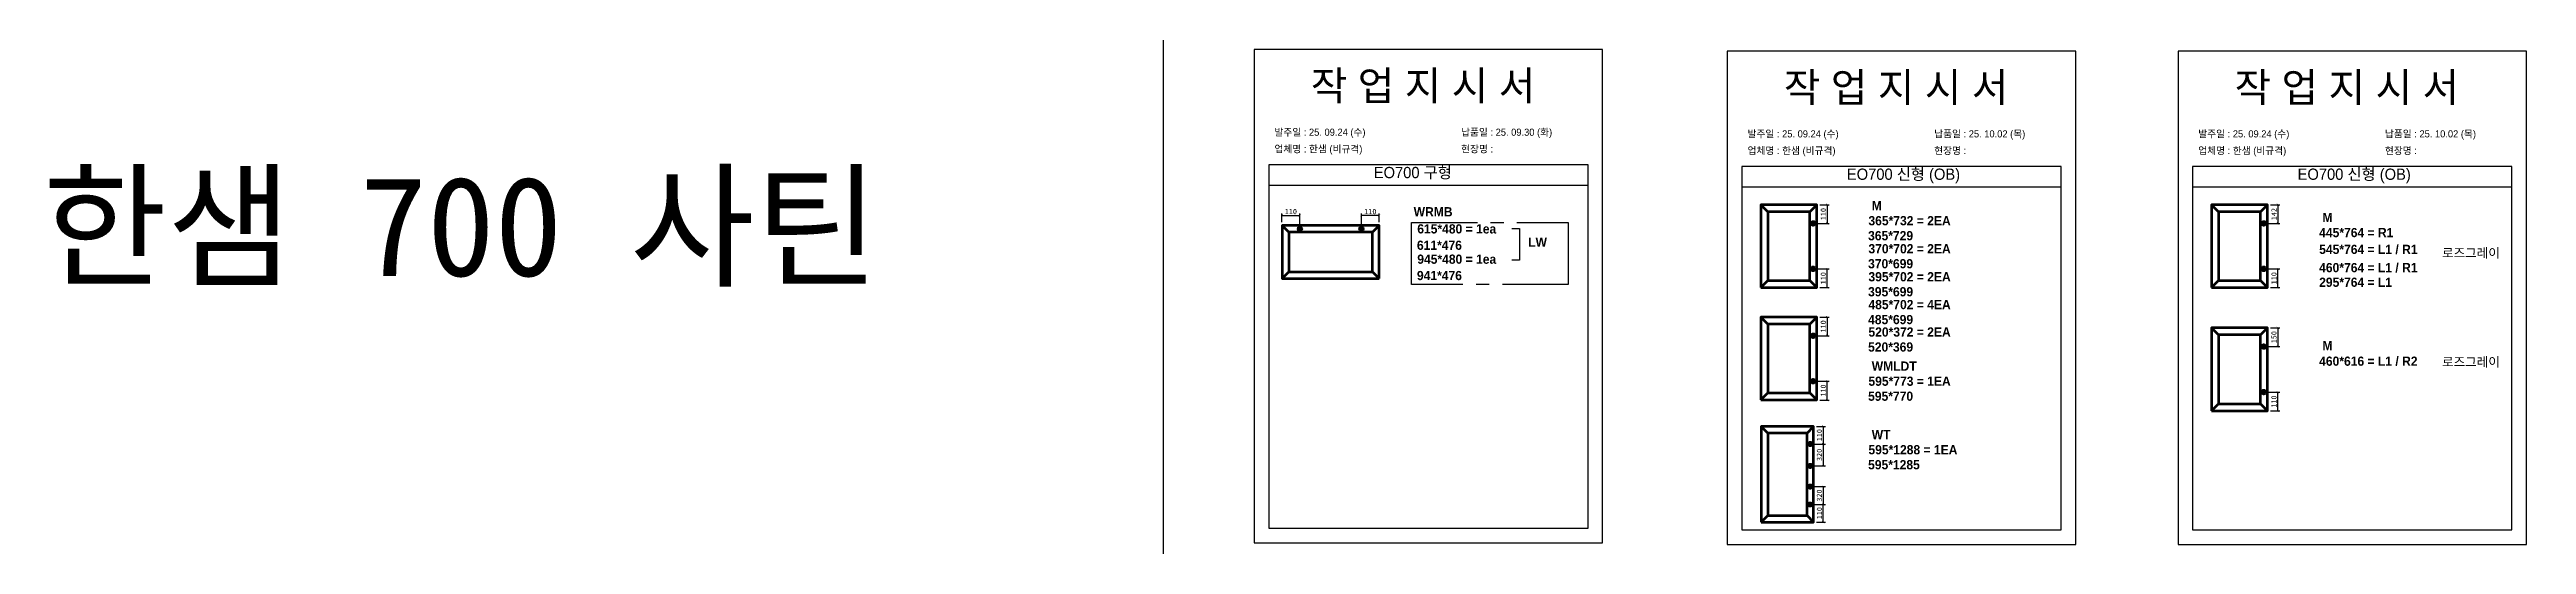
# Model space of a CAD drawing. Header units: millimetres. Extents: x -44117 to 256353, y -2095463 to 65325.
# Drawn here: x 104930 to 116873, y -345175 to -342791 of the extents above; entities that cross this region are included whole.
import ezdxf

# ---------------------------------------------------------------- set-up
doc = ezdxf.new("R2010")
doc.units = ezdxf.units.MM
doc.header["$LTSCALE"] = 10
doc.linetypes.add('CENTER', pattern=[50.8, 31.75, -6.35, 6.35, -6.35])
doc.layers.add('cen', color=1, linetype='CENTER')
doc.layers.add('Layer1', color=7, linetype='Continuous', lineweight=70)
doc.styles.add('MtX_Gulim', font='')
doc.styles.get('MtX_Gulim').set_extended_font_data('Gulim', bold=True)
doc.dimstyles.new('ISO-25', dxfattribs={"dimtxt": 2.5, "dimasz": 2.5, "dimexe": 1, "dimexo": 1, "dimtad": 1, "dimtxsty": 'Standard', "dimblk": 'ARCHTICK', "dimcen": 2.5, "dimadec": 0, "dimazin": 0, "dimtfac": 1, "dimtmove": 0, "dimatfit": 3, "dimfxl": 0, "dimarcsym": 0})

msp = doc.modelspace()

# ---------------------------------------------------------------- texts
at = {"linetype": 'Continuous', "style": 'MtX_Gulim'}
for s, height, p in [('WRMB', 44.508282, (111506.97382, -343595.01903)), ('365*732 = 2EA', 44.508282, (113699.82942, -343638.14211)), ('M', 44.50828, (113715.63305, -343565.41477)), ('M', 44.50828, (115888.86124, -343622.62778)), ('615*480 = 1ea', 44.508282, (111524.45777, -343677.51794)), ('LW', 44.508282, (112059.13959, -343741.47782)), ('445*764 = R1', 44.508282, (115873.05762, -343695.35513)), ('945*480 = 1ea', 44.508282, (111524.45777, -343823.47115)), ('370*702 = 2EA', 44.508282, (113699.82942, -343773.17283)), ('460*764 = L1 / R1', 44.508282, (115873.05762, -343864.17479)), ('545*764 = L1 / R1', 44.508282, (115873.05762, -343776.15476)), ('로즈그레이', 44.508282, (116465.19323, -343793.5527)), ('395*702 = 2EA', 44.508282, (113699.82942, -343908.20356)), ('295*764 = L1', 44.508282, (115873.05762, -343934.59081)), ('485*702 = 4EA', 44.508282, (113699.82942, -344042.23405)), ('520*372 = 2EA', 44.508282, (113699.82942, -344174.26409)), ('WMLDT', 44.508282, (113715.63305, -344338.67071)), ('460*616 = L1 / R2', 44.508282, (115873.05762, -344314.86796)), ('M', 44.50828, (115888.86124, -344239.94012)), ('로즈그레이', 44.508282, (116465.19323, -344318.44401)), ('595*773 = 1EA', 44.508282, (113699.82942, -344411.39805)), ('WT', 44.508282, (113715.63305, -344668.74581)), ('595*1288 = 1EA', 44.508282, (113699.82942, -344741.47315))]:
    msp.add_text(s, height=height, dxfattribs=at).set_placement(p)
at = {"color": 242, "linetype": 'Continuous', "true_color": 0xcd2027, "style": 'MtX_Gulim'}
for s, p in [('611*476', (111522.80089, -343756.39919)), ('365*729', (113698.17254, -343710.39049)), ('370*699', (113698.17254, -343845.42122)), ('941*476', (111522.80089, -343902.35239)), ('395*699', (113698.17254, -343980.45194)), ('485*699', (113698.17254, -344114.48244)), ('520*369', (113698.17254, -344246.51248)), ('595*770', (113698.17254, -344483.64643)), ('595*1285', (113698.17254, -344813.72154))]:
    msp.add_text(s, height=44.508282, dxfattribs=at).set_placement(p)
at = {"attachment_point": 1}
for s, width, gutter_width, heights, insert, char_height in [('{\\fGulim|b0|i0|c129|p50;작 업 지 시 서}', 3307.3198183, 12.5, [-155.84554], (111010.94396, -342895.64493), 140), ('{\\fGulim|b0|i0|c129|p50;작 업 지 시 서}', 3307.3198183, 12.5, [-155.84554], (113292.09532, -342903.63395), 140), ('{\\fGulim|b0|i0|c129|p50;작 업 지 시 서}', 3307.3198183, 12.5, [-155.84554], (115465.32351, -342903.63395), 140), ('{\\fGulim|b0|i0|c129|p50;발주일 : 25. 09.24 (수)}', 3307.3198183, 12.5, [34.50412], (110835.73461, -343172.36535), 34.3), ('{\\fGulim|b0|i0|c129|p50;납품일 : 25. 09.30 (화)}', 3307.3198183, 12.5, [37.67976], (111735.71259, -343172.36535), 34.3), ('{\\fGulim|b0|i0|c129|p50;발주일 : 25. 09.24 (수)}', 3307.3198183, 12.5, [34.50412], (113116.88596, -343180.35437), 34.3), ('{\\fGulim|b0|i0|c129|p50;납품일 : 25. 10.02 (목)}', 3307.3198183, 12.5, [37.67976], (114016.86394, -343180.35437), 34.3), ('{\\fGulim|b0|i0|c129|p50;발주일 : 25. 09.24 (수)}', 3307.3198183, 12.5, [34.50412], (115290.11416, -343180.35437), 34.3), ('{\\fGulim|b0|i0|c129|p50;납품일 : 25. 10.02 (목)}', 3307.3198183, 12.5, [37.67976], (116190.09214, -343180.35437), 34.3), ('{\\f굴림|b0|i0|c129|p50;한샘} 700 {\\f굴림|b0|i0|c129|p50;사틴}', 5072.1082947, 2395.6482, [-533.35869], (104895.62473, -343402.92685), 479.1296392), ('{\\fGulim|b0|i0|c129|p50;업체명 : 한샘 (비규격)}', 3307.3198183, 12.5, [36.11279], (110835.73461, -343253.02153), 34.3), ('{\\fGulim|b0|i0|c129|p50;EO700 구형}', 5224.9748335, 19.74777, [57.05176], (111314.68603, -343356.78649), 54.1878762), ('{\\fGulim|b0|i0|c129|p50;현장명 : }', 3307.3198183, 12.5, [-38.2735], (111735.71259, -343253.02153), 34.3), ('{\\fGulim|b0|i0|c129|p50;업체명 : 한샘 (비규격)}', 3307.3198183, 12.5, [36.11279], (113116.88596, -343261.01055), 34.3), ('{\\fGulim|b0|i0|c129|p50;EO700 신형 (OB)}', 5224.9748335, 19.74777, [57.05176], (113595.83738, -343364.77551), 54.1878762), ('{\\fGulim|b0|i0|c129|p50;현장명 : }', 3307.3198183, 12.5, [-38.2735], (114016.86394, -343261.01055), 34.3), ('{\\fGulim|b0|i0|c129|p50;업체명 : 한샘 (비규격)}', 3307.3198183, 12.5, [36.11279], (115290.11416, -343261.01055), 34.3), ('{\\fGulim|b0|i0|c129|p50;EO700 신형 (OB)}', 5224.9748335, 19.74777, [57.05176], (115769.06557, -343364.77551), 54.1878762), ('{\\fGulim|b0|i0|c129|p50;현장명 : }', 3307.3198183, 12.5, [-38.2735], (116190.09214, -343261.01055), 34.3)]:
    msp.add_mtext_dynamic_manual_height_columns(s, width=width, gutter_width=gutter_width, heights=heights, dxfattribs=dict(at, insert=insert, char_height=char_height))

# ---------------------------------------------------------------- blocks, each defined once
blk = doc.blocks.new('_ArchTick')
at = {"color": 0, "linetype": 'ByBlock', "const_width": 0.15}
blk.add_lwpolyline([(-0.5, -0.5), (0.5, 0.5)], dxfattribs=at)
blk = doc.blocks.new('*D3474')
at = {"color": 0, "lineweight": -2}
for p, q in [((110872, -343623), (110872, -343581)), ((110872, -343591), (110958, -343591)), ((110958, -343640), (110958, -343581))]:
    blk.add_line(p, q, dxfattribs=at)
at = {"layer": 'Defpoints', "color": 0}
for p in [(110958, -343591), (110872, -343638), (110958, -343655)]:
    blk.add_point(p, dxfattribs=at)
at = {"color": 0, "lineweight": -2, "xscale": 10, "yscale": 10, "zscale": 10, "rotation": 180}
blk.add_blockref('_ArchTick', (110872, -343591), dxfattribs=at)
at = {"color": 0, "lineweight": -2, "xscale": 10, "yscale": 10, "zscale": 10}
blk.add_blockref('_ArchTick', (110958, -343591), dxfattribs=at)
at = {"color": 0, "insert": (110915, -343572), "char_height": 25, "attachment_point": 5}
blk.add_mtext('110', dxfattribs=at)
blk = doc.blocks.new('*D3475')
at = {"color": 0, "lineweight": -2}
for p, q in [((111255, -343640), (111255, -343581)), ((111341, -343591), (111255, -343591)), ((111341, -343623), (111341, -343581))]:
    blk.add_line(p, q, dxfattribs=at)
at = {"layer": 'Defpoints', "color": 0}
for p in [(111255, -343591), (111255, -343655), (111341, -343638)]:
    blk.add_point(p, dxfattribs=at)
at = {"color": 0, "lineweight": -2, "xscale": 10, "yscale": 10, "zscale": 10, "rotation": 180}
blk.add_blockref('_ArchTick', (111255, -343591), dxfattribs=at)
at = {"color": 0, "lineweight": -2, "xscale": 10, "yscale": 10, "zscale": 10}
blk.add_blockref('_ArchTick', (111341, -343591), dxfattribs=at)
at = {"color": 0, "insert": (111298, -343572), "char_height": 25, "attachment_point": 5}
blk.add_mtext('110', dxfattribs=at)
blk = doc.blocks.new('*D3476')
at = {"color": 0, "lineweight": -2}
for p, q in [((113465, -343539), (113511, -343539)), ((113501, -343539), (113501, -343629)), ((113448, -343629), (113511, -343629))]:
    blk.add_line(p, q, dxfattribs=at)
at = {"layer": 'Defpoints', "color": 0}
for p in [(113450, -343539), (113433, -343629), (113501, -343629)]:
    blk.add_point(p, dxfattribs=at)
at = {"color": 0, "lineweight": -2, "xscale": 10, "yscale": 10, "zscale": 10}
for p, rotation in [((113501, -343539), 90), ((113501, -343629), 270)]:
    blk.add_blockref('_ArchTick', p, dxfattribs=dict(at, rotation=rotation))
at = {"color": 0, "insert": (113482, -343584), "char_height": 25, "attachment_point": 5, "rotation": 90}
blk.add_mtext('110', dxfattribs=at)
blk = doc.blocks.new('*D3477')
at = {"color": 0, "lineweight": -2}
for p, q in [((113448, -343848), (113511, -343848)), ((113465, -343938), (113511, -343938)), ((113501, -343938), (113501, -343848))]:
    blk.add_line(p, q, dxfattribs=at)
at = {"layer": 'Defpoints', "color": 0}
for p in [(113433, -343848), (113450, -343938), (113501, -343848)]:
    blk.add_point(p, dxfattribs=at)
at = {"color": 0, "lineweight": -2, "xscale": 10, "yscale": 10, "zscale": 10}
for p, rotation in [((113501, -343848), 90), ((113501, -343938), 270)]:
    blk.add_blockref('_ArchTick', p, dxfattribs=dict(at, rotation=rotation))
at = {"color": 0, "insert": (113482, -343893), "char_height": 25, "attachment_point": 5, "rotation": 90}
blk.add_mtext('110', dxfattribs=at)
blk = doc.blocks.new('*D3484')
at = {"color": 0, "lineweight": -2}
for p, q in [((113450, -344607), (113492, -344607)), ((113482, -344607), (113482, -344692)), ((113434, -344692), (113492, -344692))]:
    blk.add_line(p, q, dxfattribs=at)
at = {"layer": 'Defpoints', "color": 0}
for p in [(113435, -344607), (113419, -344692), (113482, -344692)]:
    blk.add_point(p, dxfattribs=at)
at = {"color": 0, "lineweight": -2, "xscale": 10, "yscale": 10, "zscale": 10}
for p, rotation in [((113482, -344607), 90), ((113482, -344692), 270)]:
    blk.add_blockref('_ArchTick', p, dxfattribs=dict(at, rotation=rotation))
at = {"color": 0, "insert": (113463, -344649), "char_height": 25, "attachment_point": 5, "rotation": 90}
blk.add_mtext('110', dxfattribs=at)
blk = doc.blocks.new('*D3485')
at = {"color": 0, "lineweight": -2}
for p, q in [((113434, -344983), (113492, -344983)), ((113482, -345068), (113482, -344983)), ((113450, -345068), (113492, -345068))]:
    blk.add_line(p, q, dxfattribs=at)
at = {"layer": 'Defpoints', "color": 0}
for p in [(113419, -344983), (113482, -344983), (113435, -345068)]:
    blk.add_point(p, dxfattribs=at)
at = {"color": 0, "lineweight": -2, "xscale": 10, "yscale": 10, "zscale": 10}
for p, rotation in [((113482, -344983), 90), ((113482, -345068), 270)]:
    blk.add_blockref('_ArchTick', p, dxfattribs=dict(at, rotation=rotation))
at = {"color": 0, "insert": (113463, -345025), "char_height": 25, "attachment_point": 5, "rotation": 90}
blk.add_mtext('110', dxfattribs=at)
blk = doc.blocks.new('*D3486')
at = {"color": 0, "lineweight": -2}
for p, q in [((113434, -344692), (113492, -344692)), ((113482, -344692), (113482, -344797)), ((113434, -344797), (113492, -344797))]:
    blk.add_line(p, q, dxfattribs=at)
at = {"layer": 'Defpoints', "color": 0}
for p in [(113419, -344692), (113419, -344797), (113482, -344797)]:
    blk.add_point(p, dxfattribs=at)
at = {"color": 0, "lineweight": -2, "xscale": 10, "yscale": 10, "zscale": 10}
for p, rotation in [((113482, -344692), 90), ((113482, -344797), 270)]:
    blk.add_blockref('_ArchTick', p, dxfattribs=dict(at, rotation=rotation))
at = {"color": 0, "insert": (113463, -344744), "char_height": 25, "attachment_point": 5, "rotation": 90}
blk.add_mtext('320', dxfattribs=at)
blk = doc.blocks.new('*D3487')
at = {"color": 0, "lineweight": -2}
for p, q in [((113434, -344897), (113492, -344897)), ((113482, -344897), (113482, -344983)), ((113434, -344983), (113492, -344983))]:
    blk.add_line(p, q, dxfattribs=at)
at = {"layer": 'Defpoints', "color": 0}
for p in [(113419, -344897), (113419, -344983), (113482, -344983)]:
    blk.add_point(p, dxfattribs=at)
at = {"color": 0, "lineweight": -2, "xscale": 10, "yscale": 10, "zscale": 10}
for p, rotation in [((113482, -344897), 90), ((113482, -344983), 270)]:
    blk.add_blockref('_ArchTick', p, dxfattribs=dict(at, rotation=rotation))
at = {"color": 0, "insert": (113463, -344940), "char_height": 25, "attachment_point": 5, "rotation": 90}
blk.add_mtext('320', dxfattribs=at)
blk = doc.blocks.new('*D3488')
at = {"color": 0, "lineweight": -2}
for p, q in [((113448, -344170), (113511, -344170)), ((113465, -344080), (113511, -344080)), ((113501, -344080), (113501, -344170))]:
    blk.add_line(p, q, dxfattribs=at)
at = {"layer": 'Defpoints', "color": 0}
for p in [(113433, -344170), (113450, -344080), (113501, -344170)]:
    blk.add_point(p, dxfattribs=at)
at = {"color": 0, "lineweight": -2, "xscale": 10, "yscale": 10, "zscale": 10}
for p, rotation in [((113501, -344080), 90), ((113501, -344170), 270)]:
    blk.add_blockref('_ArchTick', p, dxfattribs=dict(at, rotation=rotation))
at = {"color": 0, "insert": (113482, -344125), "char_height": 25, "attachment_point": 5, "rotation": 90}
blk.add_mtext('110', dxfattribs=at)
blk = doc.blocks.new('*D3489')
at = {"color": 0, "lineweight": -2}
for p, q in [((113448, -344389), (113511, -344389)), ((113501, -344480), (113501, -344389)), ((113465, -344480), (113511, -344480))]:
    blk.add_line(p, q, dxfattribs=at)
at = {"layer": 'Defpoints', "color": 0}
for p in [(113433, -344389), (113501, -344389), (113450, -344480)]:
    blk.add_point(p, dxfattribs=at)
at = {"color": 0, "lineweight": -2, "xscale": 10, "yscale": 10, "zscale": 10}
for p, rotation in [((113501, -344389), 90), ((113501, -344480), 270)]:
    blk.add_blockref('_ArchTick', p, dxfattribs=dict(at, rotation=rotation))
at = {"color": 0, "insert": (113482, -344434), "char_height": 25, "attachment_point": 5, "rotation": 90}
blk.add_mtext('110', dxfattribs=at)
blk = doc.blocks.new('*D3490')
at = {"color": 0, "lineweight": -2}
for p, q in [((115639, -343539), (115684, -343539)), ((115674, -343539), (115674, -343629)), ((115621, -343629), (115684, -343629))]:
    blk.add_line(p, q, dxfattribs=at)
at = {"layer": 'Defpoints', "color": 0}
for p in [(115624, -343539), (115606, -343629), (115674, -343629)]:
    blk.add_point(p, dxfattribs=at)
at = {"color": 0, "lineweight": -2, "xscale": 10, "yscale": 10, "zscale": 10}
for p, rotation in [((115674, -343539), 90), ((115674, -343629), 270)]:
    blk.add_blockref('_ArchTick', p, dxfattribs=dict(at, rotation=rotation))
at = {"color": 0, "insert": (115655, -343584), "char_height": 25, "attachment_point": 5, "rotation": 90}
blk.add_mtext('142', dxfattribs=at)
blk = doc.blocks.new('*D3491')
at = {"color": 0, "lineweight": -2}
for p, q in [((115621, -343848), (115684, -343848)), ((115639, -343938), (115684, -343938)), ((115674, -343938), (115674, -343848))]:
    blk.add_line(p, q, dxfattribs=at)
at = {"layer": 'Defpoints', "color": 0}
for p in [(115606, -343848), (115624, -343938), (115674, -343848)]:
    blk.add_point(p, dxfattribs=at)
at = {"color": 0, "lineweight": -2, "xscale": 10, "yscale": 10, "zscale": 10}
for p, rotation in [((115674, -343848), 90), ((115674, -343938), 270)]:
    blk.add_blockref('_ArchTick', p, dxfattribs=dict(at, rotation=rotation))
at = {"color": 0, "insert": (115655, -343893), "char_height": 25, "attachment_point": 5, "rotation": 90}
blk.add_mtext('110', dxfattribs=at)
blk = doc.blocks.new('*D3492')
at = {"color": 0, "lineweight": -2}
for p, q in [((115639, -344132), (115684, -344132)), ((115674, -344132), (115674, -344222)), ((115621, -344222), (115684, -344222))]:
    blk.add_line(p, q, dxfattribs=at)
at = {"layer": 'Defpoints', "color": 0}
for p in [(115624, -344132), (115606, -344222), (115674, -344222)]:
    blk.add_point(p, dxfattribs=at)
at = {"color": 0, "lineweight": -2, "xscale": 10, "yscale": 10, "zscale": 10}
for p, rotation in [((115674, -344132), 90), ((115674, -344222), 270)]:
    blk.add_blockref('_ArchTick', p, dxfattribs=dict(at, rotation=rotation))
at = {"color": 0, "insert": (115655, -344177), "char_height": 25, "attachment_point": 5, "rotation": 90}
blk.add_mtext('150', dxfattribs=at)
blk = doc.blocks.new('*D3493')
at = {"color": 0, "lineweight": -2}
for p, q in [((115621, -344442), (115684, -344442)), ((115639, -344532), (115684, -344532)), ((115674, -344532), (115674, -344442))]:
    blk.add_line(p, q, dxfattribs=at)
at = {"layer": 'Defpoints', "color": 0}
for p in [(115606, -344442), (115624, -344532), (115674, -344442)]:
    blk.add_point(p, dxfattribs=at)
at = {"color": 0, "lineweight": -2, "xscale": 10, "yscale": 10, "zscale": 10}
for p, rotation in [((115674, -344442), 90), ((115674, -344532), 270)]:
    blk.add_blockref('_ArchTick', p, dxfattribs=dict(at, rotation=rotation))
at = {"color": 0, "insert": (115655, -344487), "char_height": 25, "attachment_point": 5, "rotation": 90}
blk.add_mtext('110', dxfattribs=at)

# ---------------------------------------------------------------- dimensions: what is measured, and where the dimension line sits
for base, p1, p2, angle, text, picture, middle in [((110958.23305, -343590.63899), (110872.3628, -343638.49528), (110958.23305, -343654.87032), 180, '110', '*D3474', (110915.29793, -343571.88899)), ((113500.55712, -343628.89813), (113450.32422, -343538.76344), (113433.13597, -343628.89813), 90, '110', '*D3476', (113481.80712, -343583.83079)), ((115673.78532, -343628.89813), (115623.55241, -343538.76344), (115606.36416, -343628.89813), 90, '142', '*D3490', (115655.03532, -343583.83079)), ((113500.55712, -343848.09603), (113450.32422, -343938.23072), (113433.13597, -343848.09603), 270, '110', '*D3477', (113481.80712, -343893.16337)), ((115673.78532, -343848.09603), (115623.55241, -343938.23072), (115606.36416, -343848.09603), 270, '110', '*D3491', (115655.03532, -343893.16337)), ((113500.55712, -344170.2213), (113450.32422, -344080.08661), (113433.13597, -344170.2213), 90, '110', '*D3488', (113481.80712, -344125.15396)), ((115673.78532, -344222.36874), (115623.55241, -344132.23405), (115606.36416, -344222.36874), 90, '150', '*D3492', (115655.03532, -344177.30139)), ((113500.55712, -344389.4192), (113450.32422, -344479.55388), (113433.13597, -344389.4192), 270, '110', '*D3489', (113481.80712, -344434.48654)), ((115673.78532, -344441.56663), (115623.55241, -344531.70132), (115606.36416, -344441.56663), 270, '110', '*D3493', (115655.03532, -344486.63398)), ((113482.16692, -344691.65653), (113435.15825, -344607.30721), (113419.07324, -344691.65653), 90, '110', '*D3484', (113463.41692, -344649.48187)), ((113482.16692, -344797.05855), (113419.07324, -344691.65653), (113419.07324, -344797.05855), 90, '320', '*D3486', (113463.41692, -344744.35754)), ((113482.16692, -344983.19673), (113419.07324, -344896.63181), (113419.07324, -344983.19673), 90, '320', '*D3487', (113463.41692, -344939.91427)), ((113482.16692, -344983.19673), (113435.15825, -345067.54605), (113419.07324, -344983.19673), 270, '110', '*D3485', (113463.41692, -345025.37139))]:
    dim = msp.add_linear_dim(base=base, p1=p1, p2=p2, angle=angle, text=text, dimstyle='ISO-25', override={"dimscale": 10, "dimasz": 1, "dimexo": 1.5, "dimtxsty": 'Standard'})
    dim.commit()
    dim.dimension.update_dxf_attribs({"geometry": picture, "text_midpoint": middle})
dim = msp.add_linear_dim(base=(111255.03008, -343590.63899), p1=(111340.90032, -343638.49528), p2=(111255.03008, -343654.87032), text='110', dimstyle='ISO-25', override={"dimscale": 10, "dimasz": 1, "dimexo": 1.5, "dimtxsty": 'Standard'})
dim.commit()
dim.dimension.update_dxf_attribs({"geometry": '*D3475', "text_midpoint": (111297.9652, -343571.88899)})

# ---------------------------------------------------------------- linework, layer by layer
for p, q in [((112348.13736, -343346.65214), (110808.13736, -343346.65214)), ((114629.28871, -343354.64116), (113089.28871, -343354.64116)), ((116802.51691, -343354.64116), (115262.51691, -343354.64116)), ((112348.13736, -343446.65214), (110808.13736, -343446.65214)), ((114629.28871, -343454.64116), (113089.28871, -343454.64116)), ((116802.51691, -343454.64116), (115262.51691, -343454.64116))]:
    msp.add_line(p, q)
at = {"color": 1}
for p in [(110300.49669, 21924.9366), (110300.49669, 14161.07811), (110300.49669, 18584.38997), (110300.49669, 10820.53148), (110300.49669, 18627.87121), (110300.49669, 10864.01272), (110300.49669, 15287.32457), (110300.49669, 7523.46608), (110300.49669, 3746.75115), (110300.49669, 21924.9366), (110300.49669, 14161.07811), (110300.49669, 18584.38997), (110300.49669, 10820.53148), (110300.49669, 18627.87121), (110300.49669, 10864.01272), (110300.49669, 15287.32457), (110300.49669, 7523.46608), (110300.49669, 3746.75115), (110300.49669, 21924.9366), (110300.49669, 14161.07811), (110300.49669, 18584.38997), (110300.49669, 10820.53148), (110300.49669, 18627.87121), (110300.49669, 10864.01272), (110300.49669, 15287.32457), (110300.49669, 7523.46608), (110300.49669, 3746.75115), (110300.49669, 21924.9366), (110300.49669, 14161.07811), (110300.49669, 18584.38997), (110300.49669, 10820.53148), (110300.49669, 18627.87121), (110300.49669, 10864.01272), (110300.49669, 15287.32457), (110300.49669, 7523.46608), (110300.49669, 3746.75115), (110300.49669, 21924.9366), (110300.49669, 14161.07811), (110300.49669, 18584.38997), (110300.49669, 10820.53148), (110300.49669, 18627.87121), (110300.49669, 10864.01272), (110300.49669, 15287.32457), (110300.49669, 7523.46608), (110300.49669, 3746.75115), (110300.49669, 21924.9366), (110300.49669, 14161.07811), (110300.49669, 18584.38997), (110300.49669, 10820.53148), (110300.49669, 18627.87121), (110300.49669, 10864.01272), (110300.49669, 15287.32457), (110300.49669, 7523.46608), (110300.49669, 3746.75115), (110300.49669, 21924.9366), (110300.49669, 14161.07811), (110300.49669, 18584.38997), (110300.49669, 10820.53148), (110300.49669, 18627.87121), (110300.49669, 10864.01272), (110300.49669, 15287.32457), (110300.49669, 7523.46608), (110300.49669, 3746.75115), (110300.49669, 21924.9366), (110300.49669, 14161.07811), (110300.49669, 18584.38997), (110300.49669, 10820.53148), (110300.49669, 18627.87121), (110300.49669, 10864.01272), (110300.49669, 15287.32457), (110300.49669, 7523.46608), (110300.49669, 3746.75115), (110300.49669, 21924.9366), (110300.49669, 14161.07811), (110300.49669, 18584.38997), (110300.49669, 10820.53148), (110300.49669, 18627.87121), (110300.49669, 10864.01272), (110300.49669, 15287.32457), (110300.49669, 7523.46608), (110300.49669, 3746.75115), (110300.49669, 21924.9366), (110300.49669, 14161.07811), (110300.49669, 18584.38997), (110300.49669, 10820.53148), (110300.49669, 18627.87121), (110300.49669, 10864.01272), (110300.49669, 15287.32457), (110300.49669, 7523.46608), (110300.49669, 3746.75115), (110300.49669, 12702.87182), (110300.49669, 4939.01333), (110300.49669, 9362.32519), (110300.49669, 1598.4667), (110300.49669, 9405.80642), (110300.49669, 1641.94794), (110300.49669, 6065.25979), (110300.49669, -1698.5987), (110300.49669, -5475.31363), (110300.49669, 12702.87182), (110300.49669, 4939.01333), (110300.49669, 9362.32519), (110300.49669, 1598.4667), (110300.49669, 9405.80642), (110300.49669, 1641.94794), (110300.49669, 6065.25979), (110300.49669, -1698.5987), (110300.49669, -5475.31363), (110300.49669, 12702.87182), (110300.49669, 4939.01333), (110300.49669, 9362.32519), (110300.49669, 1598.4667), (110300.49669, 9405.80642), (110300.49669, 1641.94794), (110300.49669, 6065.25979), (110300.49669, -1698.5987), (110300.49669, -5475.31363), (110300.49669, 12702.87182), (110300.49669, 4939.01333), (110300.49669, 9362.32519), (110300.49669, 1598.4667), (110300.49669, 9405.80642), (110300.49669, 1641.94794), (110300.49669, 6065.25979), (110300.49669, -1698.5987), (110300.49669, -5475.31363), (110300.49669, 12702.87182), (110300.49669, 4939.01333), (110300.49669, 9362.32519), (110300.49669, 1598.4667), (110300.49669, 9405.80642), (110300.49669, 1641.94794), (110300.49669, 6065.25979), (110300.49669, -1698.5987), (110300.49669, -5475.31363)]:
    msp.add_xline(p, (0, 1), dxfattribs=at)
for points in [[(110738.13736, -345167.48242), (112418.13736, -345167.48242), (112418.13736, -342791.48242), (110738.13736, -342791.48242)], [(113019.28871, -345175.47144), (114699.28871, -345175.47144), (114699.28871, -342799.47144), (113019.28871, -342799.47144)], [(115192.51691, -345175.47144), (116872.51691, -345175.47144), (116872.51691, -342799.47144), (115192.51691, -342799.47144)]]:
    msp.add_lwpolyline(points, close=True)
for points in [[(110808.13736, -343346.65214), (110808.13736, -345097.48242), (112348.13736, -345097.48242), (112348.13736, -343346.65214)], [(113089.28871, -343354.64116), (113089.28871, -345105.47144), (114629.28871, -345105.47144), (114629.28871, -343354.64116)], [(115262.51691, -343354.64116), (115262.51691, -345105.47144), (116802.51691, -345105.47144), (116802.51691, -343354.64116)], [(111980.10843, -343653.1202), (112017.17578, -343653.1202), (112017.17578, -343806.22447), (111980.10843, -343806.22447)]]:
    msp.add_lwpolyline(points)
at = {"layer": 'cen'}
msp.add_lwpolyline([(111496.8129, -343624.4736), (112252.3422, -343624.4736), (112252.3422, -343923.59101), (111496.8129, -343923.59101)], close=True, dxfattribs=at)
at = {"layer": 'Layer1'}
for p, q in [((113214.73476, -343572.41908), (113181.07912, -343538.76344)), ((113416.66858, -343572.41908), (113450.32422, -343538.76344)), ((115387.96295, -343572.41908), (115354.30732, -343538.76344)), ((115589.89677, -343572.41908), (115623.55241, -343538.76344)), ((110904.42613, -343670.5586), (110872.3628, -343638.49528)), ((110944.90557, -343654.87032), (110971.56053, -343654.87032)), ((111268.35756, -343654.87032), (111241.7026, -343654.87032)), ((111340.90032, -343638.49528), (111308.837, -343670.5586)), ((111308.837, -343670.5586), (111340.90032, -343638.49528)), ((113433.13597, -343614.90879), (113433.13597, -343642.88747)), ((115606.36416, -343614.90879), (115606.36416, -343642.88747)), ((113433.13597, -343862.08537), (113433.13597, -343834.10669)), ((115606.36416, -343862.08537), (115606.36416, -343834.10669)), ((110904.42613, -343862.93855), (110872.3628, -343895.00187)), ((111340.90032, -343895.00187), (111308.837, -343862.93855)), ((113181.07912, -343938.23072), (113214.73476, -343904.57508)), ((113450.32422, -343938.23072), (113416.66858, -343904.57508)), ((113416.66858, -343904.57508), (113450.32422, -343938.23072)), ((115354.30732, -343938.23072), (115387.96295, -343904.57508)), ((115623.55241, -343938.23072), (115589.89677, -343904.57508)), ((115589.89677, -343904.57508), (115623.55241, -343938.23072)), ((113214.73476, -344113.74225), (113181.07912, -344080.08661)), ((113416.66858, -344113.74225), (113450.32422, -344080.08661)), ((113433.13597, -344156.23196), (113433.13597, -344184.21064)), ((115387.96295, -344165.88969), (115354.30732, -344132.23405)), ((115589.89677, -344165.88969), (115623.55241, -344132.23405)), ((115606.36416, -344208.37939), (115606.36416, -344236.35808)), ((113433.13597, -344403.40854), (113433.13597, -344375.42985)), ((115606.36416, -344455.55598), (115606.36416, -344427.57729)), ((113181.07912, -344479.55388), (113214.73476, -344445.89825)), ((113450.32422, -344479.55388), (113416.66858, -344445.89825)), ((113416.66858, -344445.89825), (113450.32422, -344479.55388)), ((115354.30732, -344531.70132), (115387.96295, -344498.04568)), ((115623.55241, -344531.70132), (115589.89677, -344498.04568)), ((115589.89677, -344498.04568), (115623.55241, -344531.70132)), ((113214.69029, -344638.80263), (113183.19487, -344607.30721)), ((113403.66283, -344638.80263), (113435.15825, -344607.30721)), ((113419.07324, -344678.5651), (113419.07324, -344704.74796)), ((113419.07324, -344783.96712), (113419.07324, -344810.14998)), ((113419.07324, -344883.54038), (113419.07324, -344909.72324)), ((113419.07324, -344996.28815), (113419.07324, -344970.1053)), ((113183.19487, -345067.54605), (113214.69029, -345036.05063)), ((113435.15825, -345067.54605), (113403.66283, -345036.05063)), ((113403.66283, -345036.05063), (113435.15825, -345067.54605))]:
    msp.add_line(p, q, dxfattribs=at)
for points in [[(113181.07912, -343938.23072), (113450.32422, -343938.23072), (113450.32422, -343538.76344), (113181.07912, -343538.76344)], [(113214.73476, -343904.57508), (113416.66858, -343904.57508), (113416.66858, -343572.41908), (113214.73476, -343572.41908)], [(115354.30732, -343938.23072), (115623.55241, -343938.23072), (115623.55241, -343538.76344), (115354.30732, -343538.76344)], [(115387.96295, -343904.57508), (115589.89677, -343904.57508), (115589.89677, -343572.41908), (115387.96295, -343572.41908)], [(111340.90032, -343895.00187), (111340.90032, -343638.49528), (110872.3628, -343638.49528), (110872.3628, -343895.00187)], [(111308.837, -343862.93855), (111308.837, -343670.5586), (110904.42613, -343670.5586), (110904.42613, -343862.93855)], [(110958.23305, -343641.54284), (110958.23305, -343668.1978)], [(111255.03008, -343641.54284), (111255.03008, -343668.1978)], [(113447.12531, -343628.89813), (113419.14662, -343628.89813)], [(115620.3535, -343628.89813), (115592.37482, -343628.89813)], [(113447.12531, -343848.09603), (113419.14662, -343848.09603)], [(115620.3535, -343848.09603), (115592.37482, -343848.09603)], [(113181.07912, -344479.55388), (113450.32422, -344479.55388), (113450.32422, -344080.08661), (113181.07912, -344080.08661)], [(113214.73476, -344445.89825), (113416.66858, -344445.89825), (113416.66858, -344113.74225), (113214.73476, -344113.74225)], [(113447.12531, -344170.2213), (113419.14662, -344170.2213)], [(115354.30732, -344531.70132), (115623.55241, -344531.70132), (115623.55241, -344132.23405), (115354.30732, -344132.23405)], [(115387.96295, -344498.04568), (115589.89677, -344498.04568), (115589.89677, -344165.88969), (115387.96295, -344165.88969)], [(115620.3535, -344222.36874), (115592.37482, -344222.36874)], [(113447.12531, -344389.4192), (113419.14662, -344389.4192)], [(115620.3535, -344441.56663), (115592.37482, -344441.56663)], [(113183.19487, -345067.54605), (113435.15825, -345067.54605), (113435.15825, -344607.30721), (113183.19487, -344607.30721)], [(113214.69029, -345036.05063), (113403.66283, -345036.05063), (113403.66283, -344638.80263), (113214.69029, -344638.80263)], [(113432.16467, -344691.65653), (113405.98182, -344691.65653)], [(113432.16467, -344797.05855), (113405.98182, -344797.05855)], [(113432.16467, -344896.63181), (113405.98182, -344896.63181)], [(113432.16467, -344983.19673), (113405.98182, -344983.19673)]]:
    msp.add_lwpolyline(points, close=True, dxfattribs=at)
for centre, radius in [((110958.23305, -343654.87032), 8.88499), ((111255.03008, -343654.87032), 8.88499), ((113433.13597, -343628.89813), 9.32623), ((115606.36416, -343628.89813), 9.32623), ((113433.13597, -343848.09603), 9.32623), ((115606.36416, -343848.09603), 9.32623), ((113433.13597, -344170.2213), 9.32623), ((115606.36416, -344222.36874), 9.32623), ((113433.13597, -344389.4192), 9.32623), ((115606.36416, -344441.56663), 9.32623), ((113419.07324, -344691.65653), 8.72762), ((113419.07324, -344797.05855), 8.72762), ((113419.07324, -344896.63181), 8.72762), ((113419.07324, -344983.19673), 8.72762)]:
    msp.add_circle(centre, radius, dxfattribs=at)

msp.set_redraw_order([(e.dxf.handle, doc.entitydb.next_handle()) for e in msp.query("TEXT MTEXT ATTDEF DIMENSION ARC_DIMENSION")])  # texts and dimensions are drawn at this point

doc.saveas('drawing.dxf')
